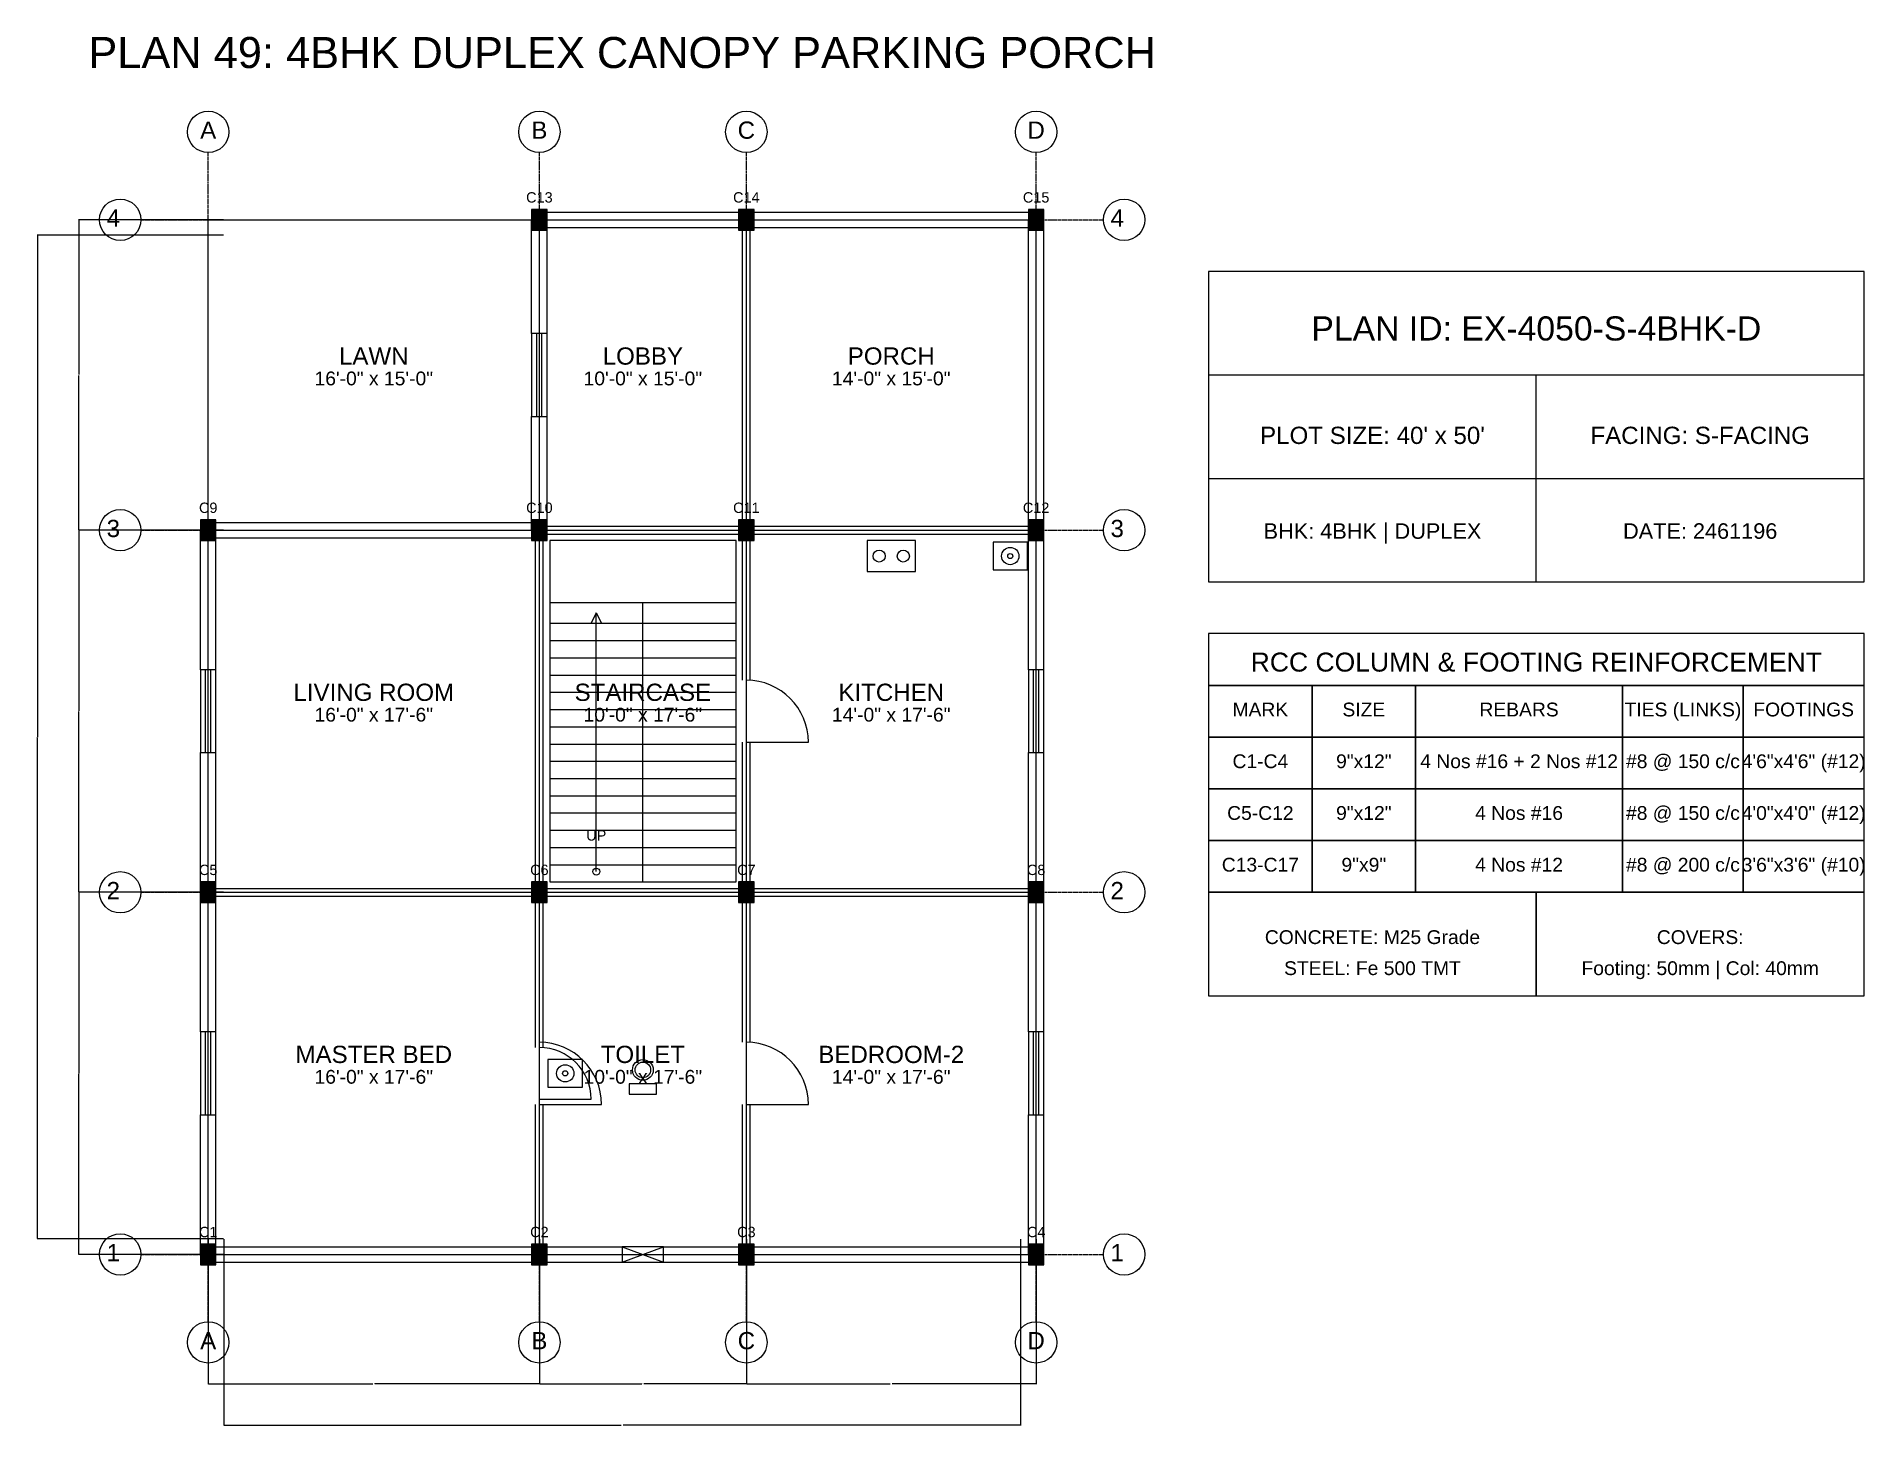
# Model space of a CAD drawing. Header units: inches. Extents: x -134 to 23580, y -99 to 23207.
# Drawn here: x 19900 to 20960, y 9901 to 10706 of the extents above; entities that cross this region are included whole.
import ezdxf
from ezdxf.enums import TextEntityAlignment as Align

# ---------------------------------------------------------------- set-up
doc = ezdxf.new("R2010")
doc.units = ezdxf.units.IN
doc.header["$MEASUREMENT"] = 0
doc.linetypes.add('CENTER', pattern=[2, 1.25, -0.25, 0.25, -0.25])
for name, color, linetype in [('A-COL-HATCH', 251, 'Continuous'), ('A-COLUMN', 1, 'Continuous'), ('A-DIM', 5, 'Continuous'), ('A-DOOR', 30, 'Continuous'), ('A-FIXTURE', 8, 'Continuous'), ('A-STAIR', 6, 'Continuous'), ('A-TEXT', 2, 'Continuous'), ('A-WALL-EXT', 7, 'Continuous'), ('A-WALL-INT', 9, 'Continuous'), ('A-WINDOW', 4, 'Continuous'), ('S-BEAM-FRAMING', 2, 'Continuous'), ('S-BUBBLE', 4, 'Continuous'), ('S-GRID-CENTER', 8, 'CENTER'), ('S-TABLE', 7, 'Continuous'), ('S-TEXT', 3, 'Continuous')]:
    doc.layers.add(name, color=color, linetype=linetype)
doc.styles.get("Standard").update_dxf_attribs({"font": 'arial.ttf'})
doc.dimstyles.get("Standard").update_dxf_attribs({"dimtxt": 0.18, "dimasz": 0.18, "dimexe": 0.18, "dimexo": 0.0625, "dimgap": 0.09, "dimtad": 0, "dimtih": 1, "dimtoh": 1, "dimdec": 4, "dimzin": 0, "dimdsep": 46, "dimtxsty": 'Standard', "dimcen": 0.09, "dimadec": 0, "dimazin": 0, "dimtfac": 1, "dimtdec": 4, "dimtofl": 0, "dimtmove": 0, "dimatfit": 3, "dimfxl": 1, "dimtolj": 1, "dimtzin": 0, "dimarcsym": 0})

msp = doc.modelspace()

# ---------------------------------------------------------------- texts
at = {"layer": 'A-TEXT'}
for s, height, p in [('PLAN 49: 4BHK DUPLEX CANOPY PARKING PORCH', 18, (20240, 10688)), ('C13', 6, (20192, 10610)), ('C14', 6, (20312, 10610)), ('C15', 6, (20480, 10610)), ('PLAN ID: EX-4050-S-4BHK-D', 14, (20770, 10530)), ('LAWN', 10, (20096, 10516)), ('LOBBY', 10, (20252, 10516)), ('PORCH', 10, (20396, 10516)), ('16\'-0" x 15\'-0"', 8, (20096, 10504)), ('10\'-0" x 15\'-0"', 8, (20252, 10504)), ('14\'-0" x 15\'-0"', 8, (20396, 10504)), ("PLOT SIZE: 40' x 50'", 10, (20675, 10470)), ('FACING: S-FACING', 10, (20865, 10470)), ('C9', 6, (20000, 10430)), ('C10', 6, (20192, 10430)), ('C11', 6, (20312, 10430)), ('C12', 6, (20480, 10430)), ('BHK: 4BHK | DUPLEX', 9, (20675, 10415)), ('DATE: 2461196', 9, (20865, 10415)), ('LIVING ROOM', 10, (20096, 10321)), ('STAIRCASE', 10, (20252, 10321)), ('KITCHEN', 10, (20396, 10321)), ('16\'-0" x 17\'-6"', 8, (20096, 10309)), ('10\'-0" x 17\'-6"', 8, (20252, 10309)), ('14\'-0" x 17\'-6"', 8, (20396, 10309)), ('UP', 6, (20225, 10240)), ('C5', 6, (20000, 10220)), ('C6', 6, (20192, 10220)), ('C7', 6, (20312, 10220)), ('C8', 6, (20480, 10220)), ('MASTER BED', 10, (20096, 10111)), ('TOILET', 10, (20252, 10111)), ('BEDROOM-2', 10, (20396, 10111)), ('16\'-0" x 17\'-6"', 8, (20096, 10099)), ('10\'-0" x 17\'-6"', 8, (20252, 10099)), ('14\'-0" x 17\'-6"', 8, (20396, 10099)), ('C1', 6, (20000, 10010)), ('C2', 6, (20192, 10010)), ('C3', 6, (20312, 10010)), ('C4', 6, (20480, 10010))]:
    msp.add_text(s, height=height, dxfattribs=at).set_placement(p, align=Align.CENTER)
at = {"layer": 'S-TEXT'}
for s, height, p in [('A', 10, (20000, 10647)), ('B', 10, (20192, 10647)), ('C', 10, (20312, 10647)), ('D', 10, (20480, 10647)), ('4', 10, (19945, 10596)), ('4', 10, (20527, 10596)), ('3', 10, (19945, 10416)), ('3', 10, (20527, 10416)), ('RCC COLUMN & FOOTING REINFORCEMENT', 11, (20770, 10338)), ('MARK', 8, (20610, 10312)), ('SIZE', 8, (20670, 10312)), ('REBARS', 8, (20760, 10312)), ('TIES (LINKS)', 8, (20855, 10312)), ('FOOTINGS', 8, (20925, 10312)), ('C1-C4', 8, (20610, 10282)), ('9"x12"', 8, (20670, 10282)), ('4 Nos #16 + 2 Nos #12', 8, (20760, 10282)), ('#8 @ 150 c/c', 8, (20855, 10282)), ('4\'6"x4\'6" (#12)', 8, (20925, 10282)), ('C5-C12', 8, (20610, 10252)), ('9"x12"', 8, (20670, 10252)), ('4 Nos #16', 8, (20760, 10252)), ('#8 @ 150 c/c', 8, (20855, 10252)), ('4\'0"x4\'0" (#12)', 8, (20925, 10252)), ('C13-C17', 8, (20610, 10222)), ('9"x9"', 8, (20670, 10222)), ('4 Nos #12', 8, (20760, 10222)), ('#8 @ 200 c/c', 8, (20855, 10222)), ('3\'6"x3\'6" (#10)', 8, (20925, 10222)), ('2', 10, (19945, 10206)), ('2', 10, (20527, 10206)), ('CONCRETE: M25 Grade', 8, (20675, 10180)), ('COVERS:', 8, (20865, 10180)), ('STEEL: Fe 500 TMT', 8, (20675, 10162)), ('Footing: 50mm | Col: 40mm', 8, (20865, 10162)), ('1', 10, (19945, 9996)), ('1', 10, (20527, 9996)), ('A', 10, (20000, 9945)), ('B', 10, (20192, 9945)), ('C', 10, (20312, 9945)), ('D', 10, (20480, 9945))]:
    msp.add_text(s, height=height, dxfattribs=at).set_placement(p, align=Align.CENTER)

# ---------------------------------------------------------------- blocks, each defined once
blk = doc.blocks.new('*D439')
at = {"layer": 'A-DIM', "color": 0, "lineweight": -2, "transparency": 16777216}
for p, q in [((20000, 10008.9), (20000, 9924.8)), ((20192, 10008.9), (20192, 9924.8)), ((20000.2, 9925), (20095.4, 9925)), ((20191.8, 9925), (20096.6, 9925))]:
    blk.add_line(p, q, dxfattribs=at)
at = {"layer": 'A-DIM', "color": 0, "transparency": 16777216}
for points in [[(20000.2, 9925), (20000.2, 9925), (20000, 9925)], [(20191.8, 9925), (20191.8, 9925), (20192, 9925)]]:
    blk.add_solid(points, dxfattribs=at)
at = {"layer": 'Defpoints', "color": 0, "transparency": 16777216}
for p in [(20000, 10009), (20192, 10009), (20192, 9925)]:
    blk.add_point(p, dxfattribs=at)
at = {"layer": 'A-DIM', "color": 0, "transparency": 16777216, "insert": (20096, 9925), "char_height": 0.18, "attachment_point": 5}
blk.add_mtext('\\A1;192.0000', dxfattribs=at)
blk = doc.blocks.new('*D440')
at = {"layer": 'A-DIM', "color": 0, "lineweight": -2, "transparency": 16777216}
for p, q in [((20192, 10008.9), (20192, 9924.8)), ((20312, 10008.9), (20312, 9924.8)), ((20192.2, 9925), (20251.4, 9925)), ((20311.8, 9925), (20252.6, 9925))]:
    blk.add_line(p, q, dxfattribs=at)
at = {"layer": 'A-DIM', "color": 0, "transparency": 16777216}
for points in [[(20192.2, 9925), (20192.2, 9925), (20192, 9925)], [(20311.8, 9925), (20311.8, 9925), (20312, 9925)]]:
    blk.add_solid(points, dxfattribs=at)
at = {"layer": 'Defpoints', "color": 0, "transparency": 16777216}
for p in [(20192, 10009), (20312, 10009), (20312, 9925)]:
    blk.add_point(p, dxfattribs=at)
at = {"layer": 'A-DIM', "color": 0, "transparency": 16777216, "insert": (20252, 9925), "char_height": 0.18, "attachment_point": 5}
blk.add_mtext('\\A1;120.0000', dxfattribs=at)
blk = doc.blocks.new('*D441')
at = {"layer": 'A-DIM', "color": 0, "lineweight": -2, "transparency": 16777216}
for p, q in [((20312, 10008.9), (20312, 9924.8)), ((20480, 10008.9), (20480, 9924.8)), ((20312.2, 9925), (20395.4, 9925)), ((20479.8, 9925), (20396.6, 9925))]:
    blk.add_line(p, q, dxfattribs=at)
at = {"layer": 'A-DIM', "color": 0, "transparency": 16777216}
for points in [[(20312.2, 9925), (20312.2, 9925), (20312, 9925)], [(20479.8, 9925), (20479.8, 9925), (20480, 9925)]]:
    blk.add_solid(points, dxfattribs=at)
at = {"layer": 'Defpoints', "color": 0, "transparency": 16777216}
for p in [(20312, 10009), (20480, 10009), (20480, 9925)]:
    blk.add_point(p, dxfattribs=at)
at = {"layer": 'A-DIM', "color": 0, "transparency": 16777216, "insert": (20396, 9925), "char_height": 0.18, "attachment_point": 5}
blk.add_mtext('\\A1;168.0000', dxfattribs=at)
blk = doc.blocks.new('*D442')
at = {"layer": 'A-DIM', "color": 0, "lineweight": -2, "transparency": 16777216}
for p, q in [((20009, 10008.9375), (20009, 9900.82)), ((20471, 10008.9375), (20471, 9900.82)), ((20009.18, 9901), (20239.393206, 9901)), ((20470.82, 9901), (20240.606794, 9901))]:
    blk.add_line(p, q, dxfattribs=at)
at = {"layer": 'A-DIM', "color": 0, "transparency": 16777216}
for points in [[(20009.18, 9901.03), (20009.18, 9900.97), (20009, 9901)], [(20470.82, 9901.03), (20470.82, 9900.97), (20471, 9901)]]:
    blk.add_solid(points, dxfattribs=at)
at = {"layer": 'Defpoints', "color": 0, "transparency": 16777216}
for p in [(20009, 10009), (20471, 10009), (20471, 9901)]:
    blk.add_point(p, dxfattribs=at)
at = {"layer": 'A-DIM', "color": 0, "transparency": 16777216, "insert": (20240, 9901), "char_height": 0.18, "attachment_point": 5}
blk.add_mtext('\\A1;462.0000', dxfattribs=at)
blk = doc.blocks.new('*D443')
at = {"layer": 'A-DIM', "color": 0, "lineweight": -2, "transparency": 16777216}
for p, q in [((20008.9, 10210), (19924.8, 10210)), ((19925, 10209.8), (19925, 10105.2)), ((19925, 10000.2), (19925, 10104.8)), ((20008.9, 10000), (19924.8, 10000))]:
    blk.add_line(p, q, dxfattribs=at)
at = {"layer": 'A-DIM', "color": 0, "transparency": 16777216}
for points in [[(19925, 10209.8), (19925, 10209.8), (19925, 10210)], [(19925, 10000.2), (19925, 10000.2), (19925, 10000)]]:
    blk.add_solid(points, dxfattribs=at)
at = {"layer": 'Defpoints', "color": 0, "transparency": 16777216}
for p in [(19925, 10210), (20009, 10210), (20009, 10000)]:
    blk.add_point(p, dxfattribs=at)
at = {"layer": 'A-DIM', "color": 0, "transparency": 16777216, "insert": (19925, 10105), "char_height": 0.18, "attachment_point": 5}
blk.add_mtext('\\A1;210.0000', dxfattribs=at)
blk = doc.blocks.new('*D444')
at = {"layer": 'A-DIM', "color": 0, "lineweight": -2, "transparency": 16777216}
for p, q in [((20008.9, 10420), (19924.8, 10420)), ((19925, 10419.8), (19925, 10315.2)), ((19925, 10210.2), (19925, 10314.8)), ((20008.9, 10210), (19924.8, 10210))]:
    blk.add_line(p, q, dxfattribs=at)
at = {"layer": 'A-DIM', "color": 0, "transparency": 16777216}
for points in [[(19925, 10419.8), (19925, 10419.8), (19925, 10420)], [(19925, 10210.2), (19925, 10210.2), (19925, 10210)]]:
    blk.add_solid(points, dxfattribs=at)
at = {"layer": 'Defpoints', "color": 0, "transparency": 16777216}
for p in [(19925, 10420), (20009, 10420), (20009, 10210)]:
    blk.add_point(p, dxfattribs=at)
at = {"layer": 'A-DIM', "color": 0, "transparency": 16777216, "insert": (19925, 10315), "char_height": 0.18, "attachment_point": 5}
blk.add_mtext('\\A1;210.0000', dxfattribs=at)
blk = doc.blocks.new('*D445')
at = {"layer": 'A-DIM', "color": 0, "lineweight": -2, "transparency": 16777216}
for p, q in [((20008.9, 10600), (19924.8, 10600)), ((19925, 10599.8), (19925, 10510.2)), ((19925, 10420.2), (19925, 10509.8)), ((20008.9, 10420), (19924.8, 10420))]:
    blk.add_line(p, q, dxfattribs=at)
at = {"layer": 'A-DIM', "color": 0, "transparency": 16777216}
for points in [[(19925, 10599.8), (19925, 10599.8), (19925, 10600)], [(19925, 10420.2), (19925, 10420.2), (19925, 10420)]]:
    blk.add_solid(points, dxfattribs=at)
at = {"layer": 'Defpoints', "color": 0, "transparency": 16777216}
for p in [(19925, 10600), (20009, 10600), (20009, 10420)]:
    blk.add_point(p, dxfattribs=at)
at = {"layer": 'A-DIM', "color": 0, "transparency": 16777216, "insert": (19925, 10510), "char_height": 0.18, "attachment_point": 5}
blk.add_mtext('\\A1;180.0000', dxfattribs=at)
blk = doc.blocks.new('*D446')
at = {"layer": 'A-DIM', "color": 0, "lineweight": -2, "transparency": 16777216}
for p, q in [((20008.9, 10591), (19900.8, 10591)), ((19901, 10590.8), (19901, 10300.2)), ((19901, 10009.2), (19901, 10299.8)), ((20008.9, 10009), (19900.8, 10009))]:
    blk.add_line(p, q, dxfattribs=at)
at = {"layer": 'A-DIM', "color": 0, "transparency": 16777216}
for points in [[(19901, 10590.8), (19901, 10590.8), (19901, 10591)], [(19901, 10009.2), (19901, 10009.2), (19901, 10009)]]:
    blk.add_solid(points, dxfattribs=at)
at = {"layer": 'Defpoints', "color": 0, "transparency": 16777216}
for p in [(19901, 10591), (20009, 10591), (20009, 10009)]:
    blk.add_point(p, dxfattribs=at)
at = {"layer": 'A-DIM', "color": 0, "transparency": 16777216, "insert": (19901, 10300), "char_height": 0.18, "attachment_point": 5}
blk.add_mtext('\\A1;582.0000', dxfattribs=at)

# ---------------------------------------------------------------- dimensions: what is measured, and where the dimension line sits
at = {"layer": 'A-DIM'}
for base, p1, p2, picture, middle in [((19925, 10600), (20009, 10420), (20009, 10600), '*D445', (19925, 10510)), ((19901, 10591), (20009, 10009), (20009, 10591), '*D446', (19901, 10300)), ((19925, 10420), (20009, 10210), (20009, 10420), '*D444', (19925, 10315)), ((19925, 10210), (20009, 10000), (20009, 10210), '*D443', (19925, 10105))]:
    dim = msp.add_linear_dim(base=base, p1=p1, p2=p2, angle=90, dimstyle='Standard', dxfattribs=at)
    dim.commit()
    dim.dimension.update_dxf_attribs({"geometry": picture, "text_midpoint": middle})
for base, p1, p2, picture, middle in [((20192, 9925), (20000, 10009), (20192, 10009), '*D439', (20096, 9925)), ((20471, 9901), (20009, 10009), (20471, 10009), '*D442', (20240, 9901)), ((20312, 9925), (20192, 10009), (20312, 10009), '*D440', (20252, 9925)), ((20480, 9925), (20312, 10009), (20480, 10009), '*D441', (20396, 9925))]:
    dim = msp.add_linear_dim(base=base, p1=p1, p2=p2, dimstyle='Standard', dxfattribs=at)
    dim.commit()
    dim.dimension.update_dxf_attribs({"geometry": picture, "text_midpoint": middle})

# ---------------------------------------------------------------- linework, layer by layer
at = {"layer": 'A-COL-HATCH'}
for points in [[(20187.5, 10594), (20196.5, 10594), (20187.5, 10606), (20196.5, 10606)], [(20307.5, 10594), (20316.5, 10594), (20307.5, 10606), (20316.5, 10606)], [(20475.5, 10594), (20484.5, 10594), (20475.5, 10606), (20484.5, 10606)], [(19995.5, 10414), (20004.5, 10414), (19995.5, 10426), (20004.5, 10426)], [(20187.5, 10414), (20196.5, 10414), (20187.5, 10426), (20196.5, 10426)], [(20307.5, 10414), (20316.5, 10414), (20307.5, 10426), (20316.5, 10426)], [(20475.5, 10414), (20484.5, 10414), (20475.5, 10426), (20484.5, 10426)], [(19995.5, 10204), (20004.5, 10204), (19995.5, 10216), (20004.5, 10216)], [(20187.5, 10204), (20196.5, 10204), (20187.5, 10216), (20196.5, 10216)], [(20307.5, 10204), (20316.5, 10204), (20307.5, 10216), (20316.5, 10216)], [(20475.5, 10204), (20484.5, 10204), (20475.5, 10216), (20484.5, 10216)], [(19995.5, 9994), (20004.5, 9994), (19995.5, 10006), (20004.5, 10006)], [(20187.5, 9994), (20196.5, 9994), (20187.5, 10006), (20196.5, 10006)], [(20307.5, 9994), (20316.5, 9994), (20307.5, 10006), (20316.5, 10006)], [(20475.5, 9994), (20484.5, 9994), (20475.5, 10006), (20484.5, 10006)]]:
    msp.add_solid(points, dxfattribs=at)
at = {"layer": 'A-COLUMN'}
for points in [[(20187.5, 10594), (20196.5, 10594), (20196.5, 10606), (20187.5, 10606)], [(20307.5, 10594), (20316.5, 10594), (20316.5, 10606), (20307.5, 10606)], [(20475.5, 10594), (20484.5, 10594), (20484.5, 10606), (20475.5, 10606)], [(19995.5, 10414), (20004.5, 10414), (20004.5, 10426), (19995.5, 10426)], [(20187.5, 10414), (20196.5, 10414), (20196.5, 10426), (20187.5, 10426)], [(20307.5, 10414), (20316.5, 10414), (20316.5, 10426), (20307.5, 10426)], [(20475.5, 10414), (20484.5, 10414), (20484.5, 10426), (20475.5, 10426)], [(19995.5, 10204), (20004.5, 10204), (20004.5, 10216), (19995.5, 10216)], [(20187.5, 10204), (20196.5, 10204), (20196.5, 10216), (20187.5, 10216)], [(20307.5, 10204), (20316.5, 10204), (20316.5, 10216), (20307.5, 10216)], [(20475.5, 10204), (20484.5, 10204), (20484.5, 10216), (20475.5, 10216)], [(19995.5, 9994), (20004.5, 9994), (20004.5, 10006), (19995.5, 10006)], [(20187.5, 9994), (20196.5, 9994), (20196.5, 10006), (20187.5, 10006)], [(20307.5, 9994), (20316.5, 9994), (20316.5, 10006), (20307.5, 10006)], [(20475.5, 9994), (20484.5, 9994), (20484.5, 10006), (20475.5, 10006)]]:
    msp.add_lwpolyline(points, close=True, dxfattribs=at)
at = {"layer": 'A-DOOR'}
for p, q in [((20312, 10297), (20348, 10297)), ((20192, 10090), (20222, 10090)), ((20192, 10087), (20228, 10087)), ((20312, 10087), (20348, 10087))]:
    msp.add_line(p, q, dxfattribs=at)
for centre, radius in [((20312, 10297), 36), ((20192, 10087), 36), ((20312, 10087), 36), ((20192, 10090), 30)]:
    msp.add_arc(centre, radius, 0, 90, dxfattribs=at)
at = {"layer": 'A-FIXTURE'}
for points in [[(20382, 10396), (20410, 10396), (20410, 10414), (20382, 10414)], [(20455, 10397), (20475, 10397), (20475, 10413), (20455, 10413)], [(20197, 10097), (20217, 10097), (20217, 10113), (20197, 10113)], [(20244, 10093), (20260, 10093), (20260, 10099), (20244, 10099)]]:
    msp.add_lwpolyline(points, close=True, dxfattribs=at)
for centre, radius in [((20389, 10405), 3.5), ((20403, 10405), 3.5), ((20465, 10405), 5), ((20465, 10405), 1.5), ((20207, 10105), 5), ((20252, 10107), 6), ((20252, 10107), 4.5), ((20207, 10105), 1.5)]:
    msp.add_circle(centre, radius, dxfattribs=at)
at = {"layer": 'A-STAIR'}
for p, q in [((20198, 10378), (20306, 10378)), ((20252, 10216), (20252, 10378)), ((20198, 10366), (20252, 10366)), ((20225, 10372), (20222, 10366)), ((20225, 10222), (20225, 10372)), ((20225, 10372), (20228, 10366)), ((20252, 10366), (20306, 10366)), ((20198, 10356), (20252, 10356)), ((20252, 10356), (20306, 10356)), ((20198, 10346), (20252, 10346)), ((20252, 10346), (20306, 10346)), ((20198, 10336), (20252, 10336)), ((20252, 10336), (20306, 10336)), ((20198, 10326), (20252, 10326)), ((20252, 10326), (20306, 10326)), ((20198, 10316), (20252, 10316)), ((20252, 10316), (20306, 10316)), ((20198, 10306), (20252, 10306)), ((20252, 10306), (20306, 10306)), ((20198, 10296), (20252, 10296)), ((20252, 10296), (20306, 10296)), ((20198, 10286), (20252, 10286)), ((20252, 10286), (20306, 10286)), ((20198, 10276), (20252, 10276)), ((20252, 10276), (20306, 10276)), ((20198, 10266), (20252, 10266)), ((20252, 10266), (20306, 10266)), ((20198, 10256), (20252, 10256)), ((20252, 10256), (20306, 10256)), ((20198, 10246), (20252, 10246)), ((20252, 10246), (20306, 10246)), ((20198, 10236), (20252, 10236)), ((20252, 10236), (20306, 10236)), ((20198, 10226), (20252, 10226)), ((20252, 10226), (20306, 10226))]:
    msp.add_line(p, q, dxfattribs=at)
msp.add_lwpolyline([(20198, 10216), (20306, 10216), (20306, 10414), (20198, 10414)], close=True, dxfattribs=at)
msp.add_circle((20225, 10222), 2, dxfattribs=at)
at = {"layer": 'A-WALL-EXT'}
for p, q in [((20187.5, 10534), (20187.5, 10600)), ((20192, 10604.5), (20312, 10604.5)), ((20196.5, 10534), (20196.5, 10600)), ((20312, 10604.5), (20480, 10604.5)), ((20475.5, 10420), (20475.5, 10600)), ((20484.5, 10420), (20484.5, 10600)), ((20192, 10595.5), (20312, 10595.5)), ((20312, 10595.5), (20480, 10595.5)), ((20580, 10510), (20960, 10510)), ((20770, 10390), (20770, 10510)), ((20187.5, 10420), (20187.5, 10486)), ((20196.5, 10420), (20196.5, 10486)), ((20580, 10450), (20960, 10450)), ((19995.5, 10339), (19995.5, 10420)), ((20000, 10424.5), (20192, 10424.5)), ((20004.5, 10339), (20004.5, 10420)), ((20475.5, 10339), (20475.5, 10420)), ((20484.5, 10339), (20484.5, 10420)), ((20000, 10415.5), (20192, 10415.5)), ((19995.5, 10210), (19995.5, 10291)), ((20004.5, 10210), (20004.5, 10291)), ((20475.5, 10210), (20475.5, 10291)), ((20484.5, 10210), (20484.5, 10291)), ((19995.5, 10129), (19995.5, 10210)), ((20004.5, 10129), (20004.5, 10210)), ((20475.5, 10129), (20475.5, 10210)), ((20484.5, 10129), (20484.5, 10210)), ((19995.5, 10000), (19995.5, 10081)), ((20004.5, 10000), (20004.5, 10081)), ((20475.5, 10000), (20475.5, 10081)), ((20484.5, 10000), (20484.5, 10081)), ((20000, 10004.5), (20192, 10004.5)), ((20192, 10004.5), (20240, 10004.5)), ((20264, 10004.5), (20312, 10004.5)), ((20312, 10004.5), (20480, 10004.5)), ((20000, 9995.5), (20192, 9995.5)), ((20192, 9995.5), (20240, 9995.5)), ((20264, 9995.5), (20312, 9995.5)), ((20312, 9995.5), (20480, 9995.5))]:
    msp.add_line(p, q, dxfattribs=at)
msp.add_lwpolyline([(20580, 10390), (20960, 10390), (20960, 10570), (20580, 10570)], close=True, dxfattribs=at)
at = {"layer": 'A-WALL-INT'}
for p, q in [((20309.75, 10420), (20309.75, 10600)), ((20314.25, 10420), (20314.25, 10600)), ((20189.75, 10210), (20189.75, 10420)), ((20192, 10422.25), (20312, 10422.25)), ((20192, 10417.75), (20312, 10417.75)), ((20194.25, 10210), (20194.25, 10420)), ((20309.75, 10333), (20309.75, 10420)), ((20312, 10422.25), (20480, 10422.25)), ((20312, 10417.75), (20480, 10417.75)), ((20314.25, 10333), (20314.25, 10420)), ((20309.75, 10210), (20309.75, 10297)), ((20314.25, 10210), (20314.25, 10297)), ((20000, 10212.25), (20192, 10212.25)), ((20000, 10207.75), (20192, 10207.75)), ((20189.75, 10120), (20189.75, 10210)), ((20192, 10212.25), (20312, 10212.25)), ((20192, 10207.75), (20312, 10207.75)), ((20194.25, 10120), (20194.25, 10210)), ((20309.75, 10123), (20309.75, 10210)), ((20312, 10212.25), (20480, 10212.25)), ((20312, 10207.75), (20480, 10207.75)), ((20314.25, 10123), (20314.25, 10210)), ((20189.75, 10000), (20189.75, 10087)), ((20194.25, 10000), (20194.25, 10087)), ((20309.75, 10000), (20309.75, 10087)), ((20314.25, 10000), (20314.25, 10087))]:
    msp.add_line(p, q, dxfattribs=at)
at = {"layer": 'A-WINDOW'}
for p, q in [((20190.5, 10486), (20190.5, 10534)), ((20193.5, 10486), (20193.5, 10534)), ((19998.5, 10291), (19998.5, 10339)), ((20001.5, 10291), (20001.5, 10339)), ((20478.5, 10291), (20478.5, 10339)), ((20481.5, 10291), (20481.5, 10339)), ((19998.5, 10081), (19998.5, 10129)), ((20001.5, 10081), (20001.5, 10129)), ((20478.5, 10081), (20478.5, 10129)), ((20481.5, 10081), (20481.5, 10129)), ((20240, 9995.5), (20264, 10004.5)), ((20240, 10004.5), (20264, 9995.5))]:
    msp.add_line(p, q, dxfattribs=at)
for points in [[(20187.5, 10486), (20196.5, 10486), (20196.5, 10534), (20187.5, 10534)], [(19995.5, 10291), (20004.5, 10291), (20004.5, 10339), (19995.5, 10339)], [(20475.5, 10291), (20484.5, 10291), (20484.5, 10339), (20475.5, 10339)], [(19995.5, 10081), (20004.5, 10081), (20004.5, 10129), (19995.5, 10129)], [(20475.5, 10081), (20484.5, 10081), (20484.5, 10129), (20475.5, 10129)], [(20240, 9995.5), (20264, 9995.5), (20264, 10004.5), (20240, 10004.5)]]:
    msp.add_lwpolyline(points, close=True, dxfattribs=at)
at = {"layer": 'S-BEAM-FRAMING'}
for p, q in [((20000, 10000), (20000, 10600)), ((20000, 10600), (20480, 10600)), ((20192, 10000), (20192, 10600)), ((20312, 10000), (20312, 10600)), ((20480, 10000), (20480, 10600)), ((20000, 10420), (20480, 10420)), ((20000, 10210), (20480, 10210)), ((20000, 10000), (20480, 10000))]:
    msp.add_line(p, q, dxfattribs=at)
at = {"layer": 'S-BUBBLE'}
for centre in [(20000, 10651), (20192, 10651), (20312, 10651), (20480, 10651), (19949, 10600), (20531, 10600), (19949, 10420), (20531, 10420), (19949, 10210), (20531, 10210), (19949, 10000), (20531, 10000), (20000, 9949), (20192, 9949), (20312, 9949), (20480, 9949)]:
    msp.add_circle(centre, 12, dxfattribs=at)
at = {"layer": 'S-GRID-CENTER'}
for p, q in [((20000, 9961), (20000, 10639)), ((20192, 9961), (20192, 10639)), ((20312, 9961), (20312, 10639)), ((20480, 9961), (20480, 10639)), ((19961, 10600), (20519, 10600)), ((19961, 10420), (20519, 10420)), ((19961, 10210), (20519, 10210)), ((19961, 10000), (20519, 10000))]:
    msp.add_line(p, q, dxfattribs=at)
at = {"layer": 'S-TABLE'}
for points in [[(20580, 10330), (20960, 10330), (20960, 10360), (20580, 10360)], [(20580, 10300), (20640, 10300), (20640, 10330), (20580, 10330)], [(20640, 10300), (20700, 10300), (20700, 10330), (20640, 10330)], [(20700, 10300), (20820, 10300), (20820, 10330), (20700, 10330)], [(20820, 10300), (20890, 10300), (20890, 10330), (20820, 10330)], [(20890, 10300), (20960, 10300), (20960, 10330), (20890, 10330)], [(20580, 10270), (20640, 10270), (20640, 10300), (20580, 10300)], [(20640, 10270), (20700, 10270), (20700, 10300), (20640, 10300)], [(20700, 10270), (20820, 10270), (20820, 10300), (20700, 10300)], [(20820, 10270), (20890, 10270), (20890, 10300), (20820, 10300)], [(20890, 10270), (20960, 10270), (20960, 10300), (20890, 10300)], [(20580, 10240), (20640, 10240), (20640, 10270), (20580, 10270)], [(20640, 10240), (20700, 10240), (20700, 10270), (20640, 10270)], [(20700, 10240), (20820, 10240), (20820, 10270), (20700, 10270)], [(20820, 10240), (20890, 10240), (20890, 10270), (20820, 10270)], [(20890, 10240), (20960, 10240), (20960, 10270), (20890, 10270)], [(20580, 10210), (20640, 10210), (20640, 10240), (20580, 10240)], [(20640, 10210), (20700, 10210), (20700, 10240), (20640, 10240)], [(20700, 10210), (20820, 10210), (20820, 10240), (20700, 10240)], [(20820, 10210), (20890, 10210), (20890, 10240), (20820, 10240)], [(20890, 10210), (20960, 10210), (20960, 10240), (20890, 10240)], [(20580, 10150), (20770, 10150), (20770, 10210), (20580, 10210)], [(20770, 10150), (20960, 10150), (20960, 10210), (20770, 10210)]]:
    msp.add_lwpolyline(points, close=True, dxfattribs=at)

msp.set_redraw_order([(e.dxf.handle, doc.entitydb.next_handle()) for e in msp.query("TEXT MTEXT ATTDEF DIMENSION ARC_DIMENSION")])  # texts and dimensions are drawn at this point

doc.saveas('drawing.dxf')
